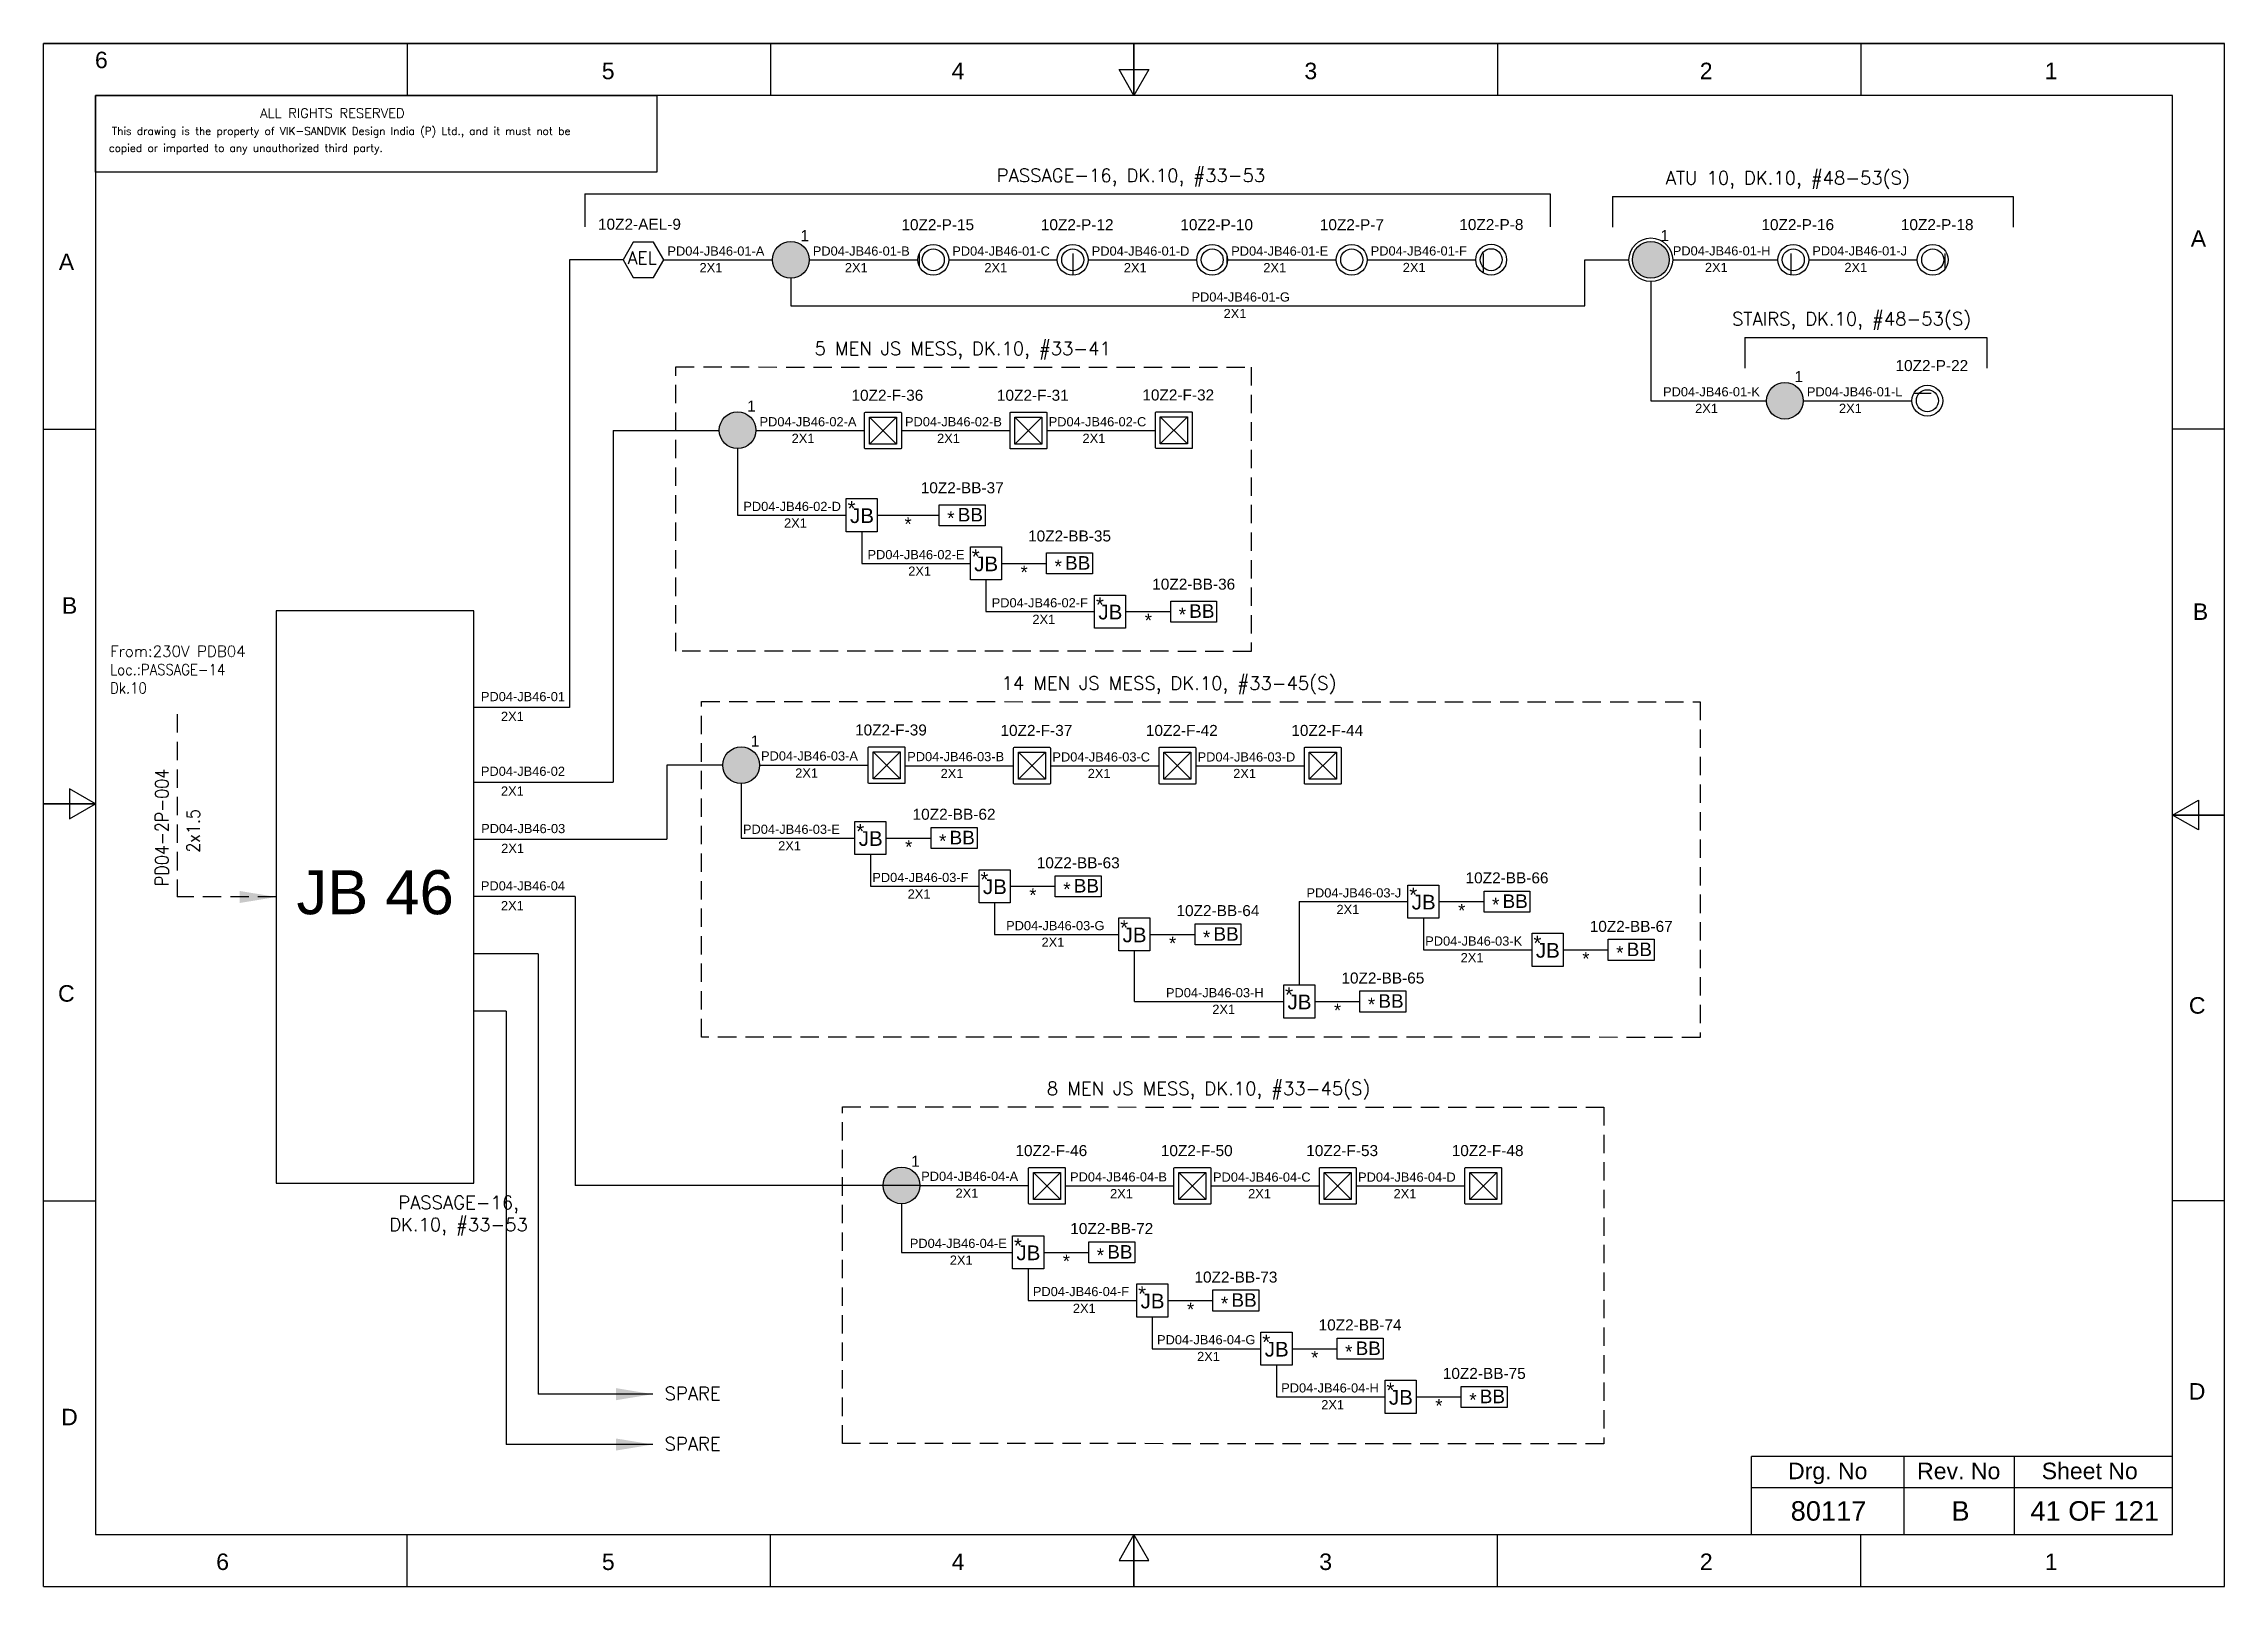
# Model space of a CAD drawing. Header units: inches. Extents: x -3311 to 1429, y -713 to 2436.
# Drawn here: x -2319.5 to -2022.5, y 969.1 to 1179.2 of the extents above; entities that cross this region are included whole.
import ezdxf
from ezdxf.enums import TextEntityAlignment as Align

# ---------------------------------------------------------------- set-up
doc = ezdxf.new("R2010")
doc.units = ezdxf.units.IN
doc.linetypes.add('HIDDEN', pattern=[0.375, 0.25, -0.125])
doc.linetypes.add('SOLID', pattern=[0])
for name, color, linetype in [('BB', 7, 'Continuous'), ('Fmount', 7, 'Continuous'), ('LINE', 3, 'SOLID')]:
    doc.layers.add(name, color=color, linetype=linetype)
for name, color, linetype, lineweight in [('ELEC_TXT-025', 1, 'Continuous', 25), ('HEL-025', 1, 'Continuous', 25), ('HEL-035', 2, 'Continuous', 35)]:
    doc.layers.add(name, color=color, linetype=linetype, lineweight=lineweight)
doc.styles.add('_NORMAL', font='arial.ttf')
doc.styles.add('ROMAN S', font='romans.shx')
doc.styles.add('ROMANS', font='simplex.shx', dxfattribs={"width": 0.88})
doc.styles.get("Standard").update_dxf_attribs({"font": 'arial.ttf'})
doc.dimstyles.get("Standard").update_dxf_attribs({"dimtxt": 0.18, "dimasz": 0.18, "dimexe": 0.18, "dimexo": 0.0625, "dimgap": 0.09, "dimtad": 0, "dimtih": 1, "dimtoh": 1, "dimdec": 4, "dimzin": 0, "dimdsep": 46, "dimtxsty": 'Standard', "dimcen": 0.09, "dimadec": 0, "dimazin": 0, "dimtfac": 1, "dimtdec": 4, "dimtofl": 0, "dimtmove": 0, "dimatfit": 3, "dimfxl": 1, "dimtolj": 1, "dimtzin": 0, "dimarcsym": 0})
pattern_1 = [(0, (0, 0), (0, 6.985), [5.08, -1.905]), (90, (0, 0), (-6.985, 4e-16), [5.08, -1.905])]

msp = doc.modelspace()

# ---------------------------------------------------------------- texts
at = {"color": 7}
for s, height, p in [('PD04-JB46-01-A', 1.25, (-2234.587199638561, 1150.319784463219)), ('PD04-JB46-01-B', 1.25, (-2214.791782676071, 1150.319316682608)), ('PD04-JB46-01-C', 1.25, (-2195.796365743344, 1150.318734840565, -0.0541218630375612)), ('PD04-JB46-01-D', 1.25, (-2176.800948736992, 1150.318743973383, -0.0541218630375612)), ('PD04-JB46-01-E', 1.25, (-2157.805531730738, 1150.318743973383, -0.0811827945563418)), ('PD04-JB46-01-F', 1.25, (-2138.810194447903, 1150.337047835637, -0.1082437260751223)), ('PD04-JB46-01-H', 1.25, (-2097.668506211309, 1150.342219045081)), ('PD04-JB46-01-J', 1.25, (-2078.673089205056, 1150.342219045081, -0.0270609315187806)), ('2X1', 1.25, (-2230.216491082792, 1148.065630586674)), ('2X1', 1.25, (-2210.421074121215, 1148.065095189795)), ('2X1', 1.25, (-2191.425657188317, 1148.064540121177, -0.0270609315187806)), ('2X1', 1.25, (-2172.430240182063, 1148.064540121177, -0.0541218630375612)), ('2X1', 1.25, (-2153.434823175808, 1148.064540121177, -0.0811827945563418)), ('2X1', 1.25, (-2134.439485892132, 1148.082893959092, -0.1082437260751223)), ('2X1', 1.25, (-2093.297797655538, 1148.088065168536)), ('2X1', 1.25, (-2074.302380649285, 1148.088065168536, -0.0270609315187806)), ('PD04-JB46-01-G', 1.25, (-2163.215283635792, 1144.065317338502)), ('2X1', 1.25, (-2158.844575080021, 1141.811163461957)), ('PD04-JB46-01-K', 1.25, (-2098.996532149587, 1131.156006515205)), ('PD04-JB46-01-L', 1.25, (-2079.406185587204, 1131.156006515206)), ('2X1', 1.25, (-2094.625823593816, 1128.90185263866)), ('2X1', 1.25, (-2075.035477031432, 1128.901852638661)), ('PD04-JB46-02-A', 1.25, (-2222.043424355782, 1127.075131143946, -0.0270609315187806)), ('2X1', 1.25, (-2217.672715800755, 1124.820936424559)), ('PD04-JB46-02-B', 1.25, (-2202.236807349528, 1127.075131143946, -0.0270609315187806)), ('2X1', 1.25, (-2197.866098794501, 1124.820936424559)), ('PD04-JB46-02-C', 1.25, (-2182.663767040432, 1127.075131143946, -0.0270609315187806)), ('2X1', 1.25, (-2178.059481788246, 1124.820936424559)), ('PD04-JB46-02-D', 1.25, (-2224.249050831808, 1115.547126574407, -0.0270609315187806)), ('2X1', 1.25, (-2218.70439905917, 1113.29293185502)), ('*', 1.8, (-2202.30586516665, 1112.877964552273)), ('PD04-JB46-02-E', 1.25, (-2207.33794035842, 1108.986133842393, -0.0270609315187806)), ('2X1', 1.25, (-2201.793288585782, 1106.731939123006)), ('*', 1.8, (-2186.490463204011, 1106.316971820257)), ('PD04-JB46-02-F', 1.25, (-2190.426829885032, 1102.425141110378, -0.0270609315187806)), ('2X1', 1.25, (-2184.882178112394, 1100.170946390991)), ('*', 1.8, (-2169.579352730624, 1099.755979088243)), ('PD04-JB46-01', 1.25, (-2259.992163170489, 1089.65004293453)), ('2X1', 1.25, (-2257.261220430221, 1086.956399142485)), ('PD04-JB46-03-A', 1.25, (-2221.841739941908, 1081.57164528909)), ('PD04-JB46-03-B', 1.25, (-2201.92994261882, 1081.478652077144)), ('PD04-JB46-03-C', 1.25, (-2182.159273820519, 1081.434750545633, -0.0270609315187806)), ('PD04-JB46-03-D', 1.25, (-2162.382666823886, 1081.434750545633, -0.0270609315187806)), ('PD04-JB46-02', 1.25, (-2259.992163170489, 1079.482995904554)), ('2X1', 1.25, (-2217.188261525501, 1079.246878786278)), ('2X1', 1.25, (-2197.381644563925, 1079.180088045633)), ('2X1', 1.25, (-2177.344627847136, 1079.180555826246)), ('2X1', 1.25, (-2157.538010840882, 1079.180555826246)), ('2X1', 1.25, (-2257.261220430221, 1076.78935211251)), ('PD04-JB46-03', 1.25, (-2259.96192894252, 1071.681364768623)), ('PD04-JB46-03-E', 1.25, (-2224.302517842651, 1071.585098884688, -0.0270609315187806)), ('2X1', 1.25, (-2257.230986202253, 1068.987720976578)), ('2X1', 1.25, (-2219.507846580777, 1069.330971781568)), ('*', 1.8, (-2202.216915040175, 1068.915936862554)), ('PD04-JB46-03-F', 1.25, (-2206.690850872427, 1065.024106152674, -0.02706093151878061)), ('PD04-JB46-04', 1.25, (-2259.992163170489, 1063.879733632691)), ('2X1', 1.25, (-2201.868381588234, 1062.769979049553)), ('*', 1.8, (-2185.305804566787, 1062.354944130539)), ('PD04-JB46-03-J', 1.25, (-2147.560943935646, 1062.92467589663, -0.02706093151878061)), ('2X1', 1.25, (-2257.261220430221, 1061.186089840647)), ('2X1', 1.25, (-2143.470317401095, 1060.67054879351)), ('*', 1.8, (-2126.907740379648, 1060.255513874496)), ('PD04-JB46-03-G', 1.25, (-2188.461921630753, 1058.463113420659, -0.02706093151878061)), ('2X1', 1.25, (-2183.639452346559, 1056.208986317539)), ('*', 1.8, (-2166.279000626265, 1055.793951398525)), ('PD04-JB46-03-K', 1.25, (-2131.3816762119, 1056.363683164615, -0.02706093151878061)), ('2X1', 1.25, (-2126.559206927707, 1054.109556061495)), ('*', 1.8, (-2109.99662990626, 1053.694521142481)), ('PD04-JB46-03-H', 1.25, (-2166.693366932959, 1049.331101741636, -0.02706093151878061)), ('*', 1.8, (-2143.818850853036, 1046.661939719502)), ('2X1', 1.25, (-2160.381427874483, 1047.076974638516)), ('PD04-JB46-04-A', 1.25, (-2200.025748765609, 1024.334123746449)), ('PD04-JB46-04-B', 1.25, (-2179.757115810159, 1024.250799980416)), ('PD04-JB46-04-C', 1.25, (-2160.284425240358, 1024.223790029642, -0.0270609315187806)), ('PD04-JB46-04-D', 1.25, (-2140.531397537003, 1024.223790029642, -0.0270609315187806)), ('2X1', 1.25, (-2195.346329493429, 1022.035918270287)), ('2X1', 1.25, (-2174.307022253814, 1021.969127529642)), ('2X1', 1.25, (-2155.502695815062, 1021.969595310254)), ('2X1', 1.25, (-2135.696078808806, 1021.969595310254)), ('PD04-JB46-04-E', 1.25, (-2201.579132672755, 1015.199628179776)), ('2X1', 1.25, (-2196.12903911641, 1012.917955729002)), ('*', 1.8, (-2180.741665985841, 1012.503456206867)), ('PD04-JB46-04-F', 1.25, (-2184.818748823932, 1008.638635447761)), ('2X1', 1.25, (-2179.368655267588, 1006.356962996987)), ('*', 1.8, (-2163.830555512453, 1005.942463474852)), ('PD04-JB46-04-G', 1.25, (-2167.907638350545, 1002.077642715746)), ('2X1', 1.25, (-2162.4575447942, 999.7959702649721)), ('*', 1.8, (-2146.919445039066, 999.3814707428371)), ('PD04-JB46-04-H', 1.25, (-2150.996527877157, 995.5166499837314)), ('2X1', 1.25, (-2145.546434320813, 993.2349775329574)), ('*', 1.8, (-2130.008334565678, 992.8204780108224))]:
    msp.add_text(s, height=height, dxfattribs=at).set_placement(p)
at = {"color": 7, "lineweight": 30}
msp.add_text('JB 46 ', height=6, dxfattribs=at).set_placement((-2273.232572636279, 1063.639042812569), align=Align.MIDDLE_CENTER)
at = {"color": 7}
for s, height, p in [('Sheet No', 2.245994999999999, (-2040.886885164414, 984.8372126503783)), ('Drg. No', 2.245994999999999, (-2076.565902237245, 984.8372126503783)), ('Rev. No', 2.245994999999999, (-2058.728286608303, 984.8372126503785)), ('80117', 2.65275, (-2076.458206825274, 979.3920969582404)), ('B', 2.65275, (-2058.487536241689, 979.3920969582414)), ('41 OF 121', 2.65275, (-2040.201018691711, 979.3920969582414))]:
    msp.add_text(s, height=height, dxfattribs=at).set_placement(p, align=Align.MIDDLE_CENTER)
at = {"char_height": 1.8, "width": 80.35367833693469, "attachment_point": 1, "style": '_NORMAL'}
for s, insert in [('{\\Fromans|c0;\\C2;PASSAGE-16, DK.10, #33-53}', (-2189.745833357428, 1162.147004522255)), ('{\\Fromans|c0;\\C2;ATU 10, DK.10, #48-53(S)}', (-2098.630334640975, 1161.798393912312)), ('{\\Fromans|c0;\\C2;STAIRS, DK.10, #48-53(S)}', (-2089.595894355711, 1142.612181382436)), ('{\\Fromans|c0;\\C2;5 MEN JS MESS, DK.10, #33-41}', (-2214.555164497907, 1138.579879225077)), ('{\\Fromans|c0;\\C2;14 MEN JS MESS, DK.10, #33-45(S)}', (-2189.081524165888, 1093.015066971253)), ('{\\Fromans|c0;\\C2;8 MEN JS MESS, DK.10, #33-45(S)}', (-2182.919031110766, 1037.825176847399))]:
    msp.add_mtext(s, dxfattribs=dict(at, insert=insert))
at = {"color": 7, "insert": (-2310.479879645017, 1097.196999979886), "char_height": 1.5, "width": 36.88843007146136, "attachment_point": 1}
msp.add_mtext('{\\Fromans|c0;\\C2;From:230V PDB04 \\P\\Fsimplex|c0;\\W0.88;Loc.:PASSAGE-14      \\PDk.10}', dxfattribs=at)
at = {"color": 7, "insert": (-2304.334441559543, 1064.484001450789), "char_height": 1.8, "width": 17.12963194783359, "attachment_point": 1, "rotation": 90, "style": '_NORMAL'}
msp.add_mtext('{\\Fromans|c0;\\W0.88;PD04-2P-004}', dxfattribs=at)
at = {"color": 7, "insert": (-2300.063490159405, 1069.045846056122), "char_height": 1.8, "attachment_point": 1, "rotation": 90, "style": '_NORMAL'}
msp.add_mtext('{\\Fsimplex|c0;\\W0.88;2x1.5}', dxfattribs=at)
at = {"color": 7, "insert": (-2272.4892201297, 1022.277538103613), "char_height": 1.8, "attachment_point": 1, "style": '_NORMAL'}
msp.add_mtext('\\pxqc;{\\Fromans|c0;\\C2;PASSAGE-16, \\PDK.10, #33-53}', dxfattribs=at)
at = {"color": 7, "char_height": 1.8, "width": 8.165826236390785, "attachment_point": 1, "style": '_NORMAL'}
for insert in [(-2234.971086900644, 996.2854077744696), (-2234.971086900644, 989.4297788746707)]:
    msp.add_mtext('{\\Fromans|c0;\\C2;SPARE}', dxfattribs=dict(at, insert=insert))

# ---------------------------------------------------------------- blocks, each defined once
blk = doc.blocks.new('fr')
at = {"color": 7, "linetype": 'Continuous'}
for p, q in [((33763.99041882888, 4500.404704292372), (33466.99094982888, 4500.404704292372)), ((33466.99094982888, 4500.404704292372), (33763.99041882888, 4500.404704292372)), ((33466.99094982888, 4290.333634292372), (33466.99094982888, 4500.404704292372)), ((33516.49086132888, 4500.404704292372), (33516.49086132888, 4493.331604292372)), ((33565.99077282888, 4500.404704292372), (33565.99077282888, 4493.331604292372)), ((33615.49068432888, 4500.404704292372), (33615.49068432888, 4493.331604292372)), ((33615.49068432888, 4493.331604292372), (33615.49068432888, 4500.404704292372)), ((33615.49068432888, 4500.404704292372), (33615.49068432888, 4493.331604292372)), ((33664.99059582888, 4500.404704292372), (33664.99059582888, 4493.331604292372)), ((33714.49050732888, 4500.404704292372), (33714.49050732888, 4493.331604292372)), ((33763.99041882888, 4290.333634292372), (33763.99041882888, 4500.404704292372)), ((33763.99041882888, 4290.333634292372), (33763.99041882888, 4500.404704292372)), ((33615.49068432888, 4493.331604292372), (33613.44882182088, 4496.868154292371)), ((33613.44882182088, 4496.868154292371), (33617.53254683689, 4496.868154292371)), ((33617.53254683689, 4496.868154292371), (33615.49068432888, 4493.331604292372)), ((33756.91731882888, 4493.331604292372), (33474.06404982888, 4493.331604292372)), ((33474.06404982888, 4493.331604292372), (33474.06404982888, 4297.406734292372)), ((33756.91731882888, 4297.406734292372), (33756.91731882888, 4493.331604292372)), ((33466.99094982888, 4447.886936792373), (33474.06404982888, 4447.886936792373)), ((33763.99041882888, 4447.886936792373), (33756.91731882888, 4447.886936792373)), ((33474.06404982888, 4396.869169292371), (33470.52749982888, 4398.911031800373)), ((33470.52749982888, 4398.911031800373), (33470.52749982888, 4394.827306784372)), ((33466.99094982888, 4396.869169292371), (33474.06404982888, 4396.869169292371)), ((33474.06404982888, 4396.869169292371), (33466.99094982888, 4396.869169292371)), ((33466.99094982888, 4396.869169292371), (33474.06404982888, 4396.869169292371)), ((33470.52749982888, 4394.827306784372), (33474.06404982888, 4396.869169292371)), ((33756.91731882888, 4395.369169292371), (33760.45386882887, 4397.411031800371)), ((33760.45386882887, 4397.411031800371), (33760.45386882887, 4393.327306784372)), ((33763.99041882888, 4395.369169292371), (33756.91731882888, 4395.369169292371)), ((33760.45386882887, 4393.327306784372), (33756.91731882888, 4395.369169292371)), ((33756.91731882888, 4395.369169292371), (33763.99041882888, 4395.369169292371)), ((33763.99041882888, 4395.369169292371), (33756.91731882888, 4395.369169292371)), ((33466.99094982888, 4342.851401792372), (33474.06404982888, 4342.851401792372)), ((33763.99041882888, 4342.851401792372), (33756.91731882888, 4342.851401792372)), ((33474.06404982888, 4297.406734292372), (33756.91731882888, 4297.406734292372)), ((33516.49086132888, 4290.333634292372), (33516.49086132888, 4297.406734292372)), ((33565.99077282888, 4290.333634292372), (33565.99077282888, 4297.406734292372)), ((33615.49068432888, 4297.406734292372), (33613.44882182088, 4293.870184292372)), ((33615.49068432888, 4290.333634292372), (33615.49068432888, 4297.406734292372)), ((33617.53254683689, 4293.870184292372), (33615.49068432888, 4297.406734292372)), ((33615.49068432888, 4297.406734292372), (33615.49068432888, 4290.333634292372)), ((33615.49068432888, 4290.333634292372), (33615.49068432888, 4297.406734292372)), ((33664.99059582888, 4290.333634292372), (33664.99059582888, 4297.406734292372)), ((33714.49050732888, 4290.333634292372), (33714.49050732888, 4297.406734292372)), ((33613.44882182088, 4293.870184292372), (33617.53254683689, 4293.870184292372)), ((33466.99094982888, 4290.333634292372), (33763.99041882888, 4290.333634292372)), ((33466.99094982888, 4290.333634292372), (33763.99041882888, 4290.333634292372))]:
    blk.add_line(p, q, dxfattribs=at)
at = {"color": 7, "style": '_NORMAL'}
for s, p in [('6', (33474.85554122253, 4498.184568051995)), ('5', (33543.88086868043, 4496.684568051995)), ('4', (33591.52292783513, 4496.684568051995)), ('3', (33639.57026672662, 4496.684568051994)), ('2', (33693.41447692277, 4496.684568051995)), ('1', (33740.39470872623, 4496.684568051995)), ('A', (33760.45386882887, 4473.878661882723)), ('A', (33470.10256842159, 4470.684646417788)), ('B', (33470.52499920517, 4423.895143770592)), ('B', (33760.73536651571, 4423.056339053171)), ('C', (33470.08476970382, 4371.074991954313)), ('C', (33760.28539060379, 4369.440827315858)), ('D', (33760.2726824658, 4316.886883350412)), ('D', (33470.50885169667, 4313.392487638034)), ('6', (33491.36728552911, 4293.686598051996)), ('5', (33543.89261298701, 4293.686598051996)), ('4', (33591.53467214172, 4293.686598051996)), ('3', (33641.59491144936, 4293.686598051996)), ('2', (33693.42622122935, 4293.686598051996)), ('1', (33740.40645303282, 4293.686598051996))]:
    blk.add_text(s, height=2.245709249999999, dxfattribs=at).set_placement(p, align=Align.MIDDLE_CENTER)
blk = doc.blocks.new('A$C4BAD7D21')
at = {"layer": 'HEL-025'}
blk.add_lwpolyline([(-34000.00013845507, -7.23888515495e-05), (-34000.00013845501, 2086.008166713233), (-18713.72949524718, 2086.008166713277), (-18713.72949524724, -7.23888078937e-05)], close=True, dxfattribs=at)
at = {"layer": 'HEL-025', "style": 'ROMANS'}
for s, p in [('This drawing is the property of VIK-SANDVIK Design India (P) Ltd., and it must not be', (-33557.56104603212, 1015.847137906297)), (' copied or imparted to any unauthorized third party.', (-33784.71575493622, 550.1417873854515))]:
    blk.add_text(s, height=210, dxfattribs=at).set_placement(p)
at = {"layer": 'HEL-035', "style": 'ROMANS'}
blk.add_text('     ALL RIGHTS RESERVED', height=262.5, dxfattribs=at).set_placement((-30497.35732344113, 1475.667350434829))
blk = doc.blocks.new('FIXED_KEY_SWITCH')
h = blk.add_hatch(color=1)
h.dxf.hatch_style = 1
edge = h.paths.add_edge_path()
edge.add_arc((848.1293472096052, 1737.458094578189), 2.5, 0, 360)
at = {"color": 1}
blk.add_circle((848.1293472096052, 1737.458094578189), 2.5, dxfattribs=at)
at = {"color": 7, "insert": (849.4370786624187, 1741.499464984656), "char_height": 1.5, "attachment_point": 1, "style": '_NORMAL'}
blk.add_mtext_dynamic_manual_height_columns('1', width=1.5, gutter_width=7.5, heights=[0], dxfattribs=at)
blk = doc.blocks.new('SWT')
blk.add_blockref('FIXED_KEY_SWITCH', (0, 0))
blk.add_attdef('TAG_NO', (844.5529265958943, 1741.112352781243), '', height=1.5)
blk = doc.blocks.new('AEL')
at = {"color": 4}
blk.add_lwpolyline([(989.9752931674598, -190.0937488762077), (992.7522595313308, -190.0937488762077), (994.140742713266, -187.6888254596407), (992.7522595313308, -185.2839020430737), (989.9752931674598, -185.2839020430737), (988.5868099855245, -187.6888254596407)], close=True, dxfattribs=at)
at = {"color": 4, "style": 'ROMANS'}
blk.add_text('AEL', height=1.725, dxfattribs=at).set_placement((989.1959836497424, -188.2711585409042))
blk = doc.blocks.new('AEL_L')
blk.add_blockref('AEL', (0, 0))
blk.add_attdef('TAG_NO', (986.5509174898416, -183.5896636619281), '', height=1.5)
blk = doc.blocks.new('JB')
blk.add_lwpolyline([(1661.354836109819, 1973.015490007485), (1665.586223044087, 1973.015490007485), (1665.586223044087, 1968.503420436695), (1661.354836109819, 1968.503420436695)], close=True)
at = {"color": 7}
for s, p in [('*', (1661.53748470097, 1970.678877920027)), ('JB', (1661.872987417942, 1969.694719180602))]:
    blk.add_text(s, height=2, dxfattribs=at).set_placement(p)
blk = doc.blocks.new('JB_FOR_BUNKLIGHT')
blk.add_blockref('JB', (0, 0))
blk.add_attdef('TAG_NO:', (1659.455903581978, 1975.187334368848), '', height=1.5)
blk = doc.blocks.new('1')
h = blk.add_hatch()
h.set_pattern_fill('ANGLE', color=6)
h.set_pattern_definition(pattern_1)
h.paths.add_polyline_path([(303.2302353130694, 2044.429466900096, 1), (306.2249300712715, 2044.429466900096, 1)], flags=0)
h.paths.add_polyline_path([(302.6275826921704, 2044.429466900096, 1), (306.8275826921705, 2044.429466900096, 1)])
h.paths.add_polyline_path([(306.2249300712715, 2044.429466900096, -1), (303.2302353130694, 2044.429466900096, -1)], flags=16)
h = blk.add_hatch()
h.set_pattern_fill('ANGLE', color=6)
h.set_pattern_definition(pattern_1)
h.paths.add_polyline_path([(303.2302353130694, 2044.429466900096, 1), (306.2249300712715, 2044.429466900096, 1)])
at = {"color": 6}
for radius in [2.099999999999999, 1.497347379101032]:
    blk.add_circle((304.7275826921705, 2044.429466900096), radius, dxfattribs=at)
blk = doc.blocks.new('LED PENDENT LIGHT 15W')
blk.add_blockref('1', (0, 0))
blk.add_attdef('TAG_NO', (301.6269754207697, 2048.098214413763), '', height=1.5)
blk = doc.blocks.new('LED FLUSH MOUNT')
for p, q in [((114817.5814173525, 79431.82363872256), (114604.2757797349, 79218.75747545897)), ((114604.2757797349, 79431.82363872256), (114817.5814173525, 79218.75747545897))]:
    blk.add_line(p, q)
blk.add_lwpolyline([(114571.9285985437, 79470.29055709078), (114849.9285985437, 79470.29055709078, -0.4142135623730951), (114855.9285985437, 79464.29055709078), (114855.9285985437, 79186.29055709078, -0.4142135623730951), (114849.9285985437, 79180.29055709078), (114571.9285985437, 79180.29055709078, -0.4142135623730951), (114565.9285985437, 79186.29055709078), (114565.9285985437, 79464.29055709078, -0.4142135623730951)], format="xyb", close=True)
blk.add_lwpolyline([(114604.2757797349, 79431.82363872256), (114817.5814173525, 79431.82363872256), (114817.5814173525, 79218.75747545897), (114604.2757797349, 79218.75747545897)], close=True)
blk = doc.blocks.new('LED Flush Mounted Light 22W')
blk.add_blockref('LED FLUSH MOUNT', (0, 0))
at = {"style": 'ROMANS', "width": 0.7}
blk.add_attdef('TAG_NO.:', (113905.2667606234, 79578.64476839203), '', height=250, dxfattribs=at)
blk = doc.blocks.new('bunk_light')
blk.add_lwpolyline([(17772.6153376319, 202985.8680182989), (18111.61633732123, 202985.8680182989), (18111.61633732123, 202830.1958095438), (17772.6153376319, 202830.1958095438)], close=True)
at = {"char_height": 100, "attachment_point": 1}
for s, insert in [('*', (17831.10352993814, 202936.6558869556)), ('BB', (17909.15859820797, 202961.6062440904))]:
    blk.add_mtext_dynamic_manual_height_columns(s, width=182.5954301011697, gutter_width=7.5, heights=[0], dxfattribs=dict(at, insert=insert))
blk = doc.blocks.new('LED_BUNK _LIGHT')
at = {"xscale": 0.8, "yscale": 0.8, "zscale": 0.8}
blk.add_blockref('bunk_light', (4435.88410588033, 38936.16159859719), dxfattribs=at)
at = {"style": 'ROMAN S', "width": 0.7}
blk.add_attdef('TAG_NO:', text='', height=250, dxfattribs=at).set_placement((18766.52006118232, 201415.2856696852), align=Align.CENTER)

# ---------------------------------------------------------------- linework, layer by layer
for p, q in [((-2105.870679467185, 1158.369903572453), (-2051.317613721514, 1158.369903572453)), ((-2247.910681118706, 1149.747283987579), (-2247.910681118706, 1088.809948273179)), ((-2240.631609570507, 1149.747283987579), (-2247.910681118706, 1149.747283987579)), ((-2100.658903692021, 1146.777277326992), (-2100.658903692021, 1130.565219817917)), ((-2087.86590848652, 1139.183691042578), (-2054.898605446599, 1139.183691042578)), ((-2206.006745485342, 1114.974652872191), (-2197.565512936955, 1114.974652872191)), ((-2189.095635011955, 1108.413660140176), (-2182.950043869176, 1108.413660140176)), ((-2172.184524538567, 1101.852667408162), (-2166.038933395788, 1101.852667408162)), ((-2227.049447285476, 1080.928532187183), (-2234.692337339751, 1080.928532187183)), ((-2234.692337339751, 1080.928532187183), (-2234.692337339751, 1070.841270107272)), ((-2204.822086848118, 1071.012625182473), (-2198.67649570534, 1071.012625182473)), ((-2187.91097637473, 1064.451632450458), (-2181.765385231951, 1064.451632450458)), ((-2247.135906870985, 1063.03963897134), (-2260.969383749448, 1063.03963897134)), ((-2247.135906870985, 1063.03963897134), (-2247.135906870985, 1023.717571671191)), ((-2148.539716128115, 1062.352202194415), (-2148.539716128115, 1051.014662824816)), ((-2129.512912187592, 1062.352202194415), (-2123.367321044813, 1062.352202194415)), ((-2168.884172434209, 1057.890639718444), (-2162.73858129143, 1057.890639718444)), ((-2252.206748211857, 1055.238007835408), (-2260.969383749448, 1055.238007835408)), ((-2252.206748211857, 1055.238007835408), (-2252.206748211857, 995.2884139723393)), ((-2112.601801714203, 1055.7912094624), (-2106.456210571424, 1055.7912094624)), ((-2146.42402266098, 1048.758628039421), (-2140.278431518201, 1048.758628039421)), ((-2256.555886179957, 1047.436376699475), (-2260.969383749448, 1047.436376699475)), ((-2256.555886179957, 1047.436376699476), (-2256.555886179957, 988.4327850725405)), ((-2200.207515253402, 1023.717571671191), (-2247.135906870985, 1023.717571671191)), ((-2183.346837793785, 1014.600144526786), (-2177.201246651006, 1014.600144526786)), ((-2166.435727320396, 1008.039151794771), (-2160.290136177618, 1008.039151794771)), ((-2149.524616847009, 1001.478159062756), (-2143.37902570423, 1001.478159062756)), ((-2132.613506373621, 994.9171663307413), (-2126.467915230843, 994.9171663307413))]:
    msp.add_line(p, q)
at = {"color": 7, "linetype": 'Continuous'}
for p, q in [((-2029.62024122419, 986.7858479967517), (-2086.939115727905, 986.7858479967517)), ((-2086.939115727905, 976.1900731811966), (-2086.939115727905, 986.7858479967517)), ((-2066.16651407233, 976.1900731811966), (-2066.16651407233, 986.7858479967517)), ((-2051.150244316711, 976.1900731811966), (-2051.150244316711, 986.7858479967517)), ((-2086.939115727905, 982.6030529252737), (-2029.62024122419, 982.6030529252737))]:
    msp.add_line(p, q, dxfattribs=at)
at = {"linetype": 'HIDDEN', "ltscale": 10}
for points in [[(-2233.439169169041, 1135.161637265111), (-2155.099165742417, 1135.122191044431), (-2155.099165742417, 1096.43285355278), (-2233.439169169041, 1096.472299773461)], [(-2229.950740678348, 1089.596825011288), (-2093.952951091243, 1089.557378790607), (-2093.952951091243, 1043.87493313271), (-2229.950740678348, 1043.914379353391)], [(-2210.749842306495, 1034.406573291549), (-2107.054411610821, 1034.367127070868), (-2107.054411610821, 988.5258125968095), (-2210.749842306495, 988.5652588174896)]]:
    msp.add_lwpolyline(points, close=True, dxfattribs=at)
msp.add_lwpolyline([(-2301.346966163093, 1087.867624892768), (-2301.346966163093, 1062.989831575741)], dxfattribs=at)
at = {"layer": 'LINE', "color": 0}
for p, q in [((-2245.830547944864, 1158.718514182395), (-2245.830547944864, 1154.218514182395)), ((-2245.830547944864, 1158.718514182395), (-2114.370224484016, 1158.718514182396)), ((-2114.370224484016, 1158.718514182395), (-2114.370224484016, 1154.218514182395)), ((-2105.870679467185, 1158.369903572453), (-2105.870679467185, 1154.180353763648)), ((-2051.317613721514, 1158.369903572453), (-2051.317613721514, 1154.180353763648)), ((-2235.077676842765, 1149.747283987579), (-2220.28225983651, 1149.747283987579)), ((-2215.282259880273, 1149.746816206967), (-2200.486842874019, 1149.746816206967)), ((-2196.286842947378, 1149.74626113835, -0.0270609315187806), (-2181.491425941123, 1149.74626113835, -0.0270609315187806)), ((-2177.291425941122, 1149.74626113835, -0.0541218630375612), (-2162.496008934867, 1149.74626113835, -0.0541218630375612)), ((-2158.296008934868, 1149.74626113835, -0.0811827945563418), (-2143.500591928614, 1149.74626113835, -0.0811827945563418)), ((-2139.300671652077, 1149.764559558879, -0.1082437260751223), (-2124.505254645822, 1149.764559558879, -0.1082437260751223)), ((-2109.62910235273, 1149.751432347794), (-2103.633058712823, 1149.751432347794)), ((-2109.62910235273, 1143.474530641214), (-2109.62910235273, 1149.751432347794)), ((-2097.68474867122, 1149.751432347793), (-2083.363486685766, 1149.751432347793)), ((-2079.163486685766, 1149.751432347794, -0.0270609315187806), (-2064.368069679511, 1149.751432347794, -0.0270609315187806)), ((-2217.782259880274, 1147.246816206967), (-2217.782259880274, 1143.474530641214)), ((-2217.782259880274, 1143.474530641214), (-2109.62910235273, 1143.474530641214)), ((-2087.86590848652, 1139.183691042578), (-2087.86590848652, 1134.994141233773)), ((-2054.898605446598, 1139.183691042578), (-2054.898605446598, 1134.994141233773)), ((-2100.658903692021, 1130.565219817917), (-2084.896583067914, 1130.565219817918)), ((-2079.896583067914, 1130.565219817918), (-2065.101166061661, 1130.565219817918)), ((-2241.986960615927, 1126.493344441007), (-2241.986960615926, 1078.642901243203)), ((-2241.986960615927, 1126.493344441007), (-2227.53302360987, 1126.493344441007)), ((-2222.533901559816, 1126.50265744173), (-2207.738484553561, 1126.50265744173)), ((-2202.727284553562, 1126.50265744173), (-2187.931867547307, 1126.50265744173)), ((-2182.920667547307, 1126.502657441731), (-2168.125250541052, 1126.502657441731)), ((-2225.033549425865, 1124.044616299628), (-2225.033549425865, 1114.974652872191)), ((-2225.033549425865, 1114.974652872191), (-2210.23813241961, 1114.974652872191)), ((-2208.122438952477, 1112.718618086796), (-2208.122438952477, 1108.413660140176)), ((-2208.122438952477, 1108.413660140176), (-2193.327021946222, 1108.413660140176)), ((-2191.21132847909, 1106.157625354781), (-2191.21132847909, 1101.852667408162)), ((-2287.852963003482, 1101.940291218837), (-2287.852963003482, 1024.039371932645)), ((-2260.969383749448, 1101.940291218837), (-2287.852963003482, 1101.940291218837)), ((-2260.969383749448, 1024.039371932645), (-2260.969383749448, 1101.940291218837)), ((-2191.21132847909, 1101.852667408162), (-2176.415911472835, 1101.852667408162)), ((-2247.910681118706, 1088.809948273179), (-2260.969383749448, 1088.809948273179)), ((-2260.969383749448, 1078.642901243203), (-2241.986960615926, 1078.642901243203)), ((-2224.549447285476, 1078.428532187182), (-2224.549447285476, 1071.012625182473)), ((-2222.049447285476, 1080.928532187183), (-2207.254030279221, 1080.928532187183)), ((-2202.24283027922, 1080.862276843417), (-2187.447413272966, 1080.862276843417)), ((-2182.436213272967, 1080.862276843417), (-2167.640796266712, 1080.862276843417)), ((-2162.629596266713, 1080.862276843417), (-2147.834179260458, 1080.862276843417)), ((-2260.93914952148, 1070.841270107272), (-2234.692337339751, 1070.841270107272)), ((-2224.549447285476, 1071.012625182473), (-2209.053473782386, 1071.012625182473)), ((-2206.937780315253, 1068.756590397078), (-2206.937780315253, 1064.451632450458)), ((-2206.937780315253, 1064.451632450458), (-2192.142363308998, 1064.451632450458)), ((-2190.026669841865, 1062.195597665063), (-2190.026669841865, 1057.890639718444)), ((-2148.539716128114, 1062.352202194415), (-2133.74429912186, 1062.352202194415)), ((-2190.026669841865, 1057.890639718444), (-2173.115559368477, 1057.890639718444)), ((-2131.628605654726, 1060.09616740902), (-2131.628605654726, 1055.7912094624)), ((-2170.999865901342, 1048.758628039421), (-2170.999865901342, 1055.634604933049)), ((-2131.628605654726, 1055.7912094624), (-2116.833188648471, 1055.7912094624)), ((-2170.999865901342, 1048.758628039421), (-2150.655409595247, 1048.758628039421)), ((-2287.852963003482, 1024.039371932645), (-2260.969383749448, 1024.039371932645)), ((-2200.207515253402, 1023.717571671192), (-2185.412098247148, 1023.717571671192)), ((-2180.400898247146, 1023.651316327426), (-2165.605481240894, 1023.651316327426)), ((-2160.594281240893, 1023.651316327426), (-2145.798864234638, 1023.651316327426)), ((-2140.787664234637, 1023.651316327426), (-2125.992247228382, 1023.651316327426)), ((-2202.707515253402, 1021.217571671192), (-2202.707515253402, 1014.600144526786)), ((-2202.707515253402, 1014.600144526786), (-2187.578224728053, 1014.600144526786)), ((-2185.462531260919, 1012.344109741391), (-2185.462531260919, 1008.039151794771)), ((-2185.462531260919, 1008.039151794771), (-2170.667114254664, 1008.039151794771)), ((-2168.551420787532, 1005.783117009376), (-2168.551420787532, 1001.478159062756)), ((-2168.551420787532, 1001.478159062756), (-2153.756003781277, 1001.478159062756)), ((-2151.640310314144, 999.2221242773612), (-2151.640310314144, 994.9171663307416)), ((-2151.640310314144, 994.9171663307416), (-2136.844893307889, 994.9171663307416))]:
    msp.add_line(p, q, dxfattribs=at)
msp.add_circle((-2100.658903692021, 1149.751432347794), 2.974155020801596, dxfattribs=at)

# ---------------------------------------------------------------- block references
for name, p in [('fr', (-35786.53756005307, -3321.216661111176)), ('SWT', (-3065.911607089879, -587.7112783712219)), ('SWT', (-2948.788250901626, -587.7066622303956)), ('SWT', (-2930.525930277518, -606.8928747602713)), ('SWT', (-3073.16289663547, -610.9134782785612)), ('JB_FOR_BUNKLIGHT', (-3871.59296852943, -855.7848023498991)), ('JB_FOR_BUNKLIGHT', (-3854.681858056042, -862.3457950819138)), ('JB_FOR_BUNKLIGHT', (-3837.770747582655, -868.9067878139285)), ('SWT', (-3072.678794495081, -656.529562391007)), ('JB_FOR_BUNKLIGHT', (-3870.408309892206, -899.746830039617)), ('JB_FOR_BUNKLIGHT', (-3853.497199418817, -906.3078227716319)), ('JB_FOR_BUNKLIGHT', (-3795.099135231678, -908.4072530276751)), ('JB_FOR_BUNKLIGHT', (-3834.470395478297, -912.8688155036464)), ('JB_FOR_BUNKLIGHT', (-3778.188024758291, -914.96824575969)), ('JB_FOR_BUNKLIGHT', (-3812.010245705068, -922.0008271826691)), ('SWT', (-3050.836862463007, -713.7405229069972)), ('JB_FOR_BUNKLIGHT', (-3848.933060837871, -956.1593106953044)), ('JB_FOR_BUNKLIGHT', (-3832.021950364484, -962.7203034273193)), ('JB_FOR_BUNKLIGHT', (-3815.110839891096, -969.281296159334)), ('JB_FOR_BUNKLIGHT', (-3798.199729417709, -975.8422888913487))]:
    msp.add_blockref(name, p)
ref = msp.add_blockref('AEL_L', (-3229.21841955603, 1337.43610944722))
ref.add_attrib('TAG_NO', '10Z2-AEL-9', (-2244.046187514746, 1153.846445785292), dxfattribs={"color": 4, "height": 1.5})
ref = msp.add_blockref('LED PENDENT LIGHT 15W', (-2503.11442556619, -894.6826506931293, -0.0270609315187806))
ref.add_attrib('TAG_NO', '10Z2-P-15', (-2202.725479424368, 1153.78415984422, -0.0270609315187806), dxfattribs={"height": 1.5})
ref = msp.add_blockref('LED PENDENT LIGHT 15W', (-2484.119008633293, -894.6832057617466, -0.0541218630375612))
ref.add_attrib('TAG_NO', '10Z2-P-12', (-2183.730062491471, 1153.783604775602, -0.0541218630375612), dxfattribs={"height": 1.5})
ref = msp.add_blockref('LED PENDENT LIGHT 15W', (-2465.123591627037, -894.6832057617466, -0.0811827945563418))
ref.add_attrib('TAG_NO', '10Z2-P-10', (-2164.734645485215, 1153.783604775602, -0.0811827945563418), dxfattribs={"height": 1.5})
ref = msp.add_blockref('LED PENDENT LIGHT 15W', (-2446.128174620783, -894.6832057617466, -0.1082437260751223))
ref.add_attrib('TAG_NO', '10Z2-P-7', (-2145.739228478961, 1153.783604775602, -0.1082437260751223), dxfattribs={"height": 1.5})
ref = msp.add_blockref('LED PENDENT LIGHT 15W', (-2427.132837337994, -894.6649073412165, -0.1082437260751223))
ref.add_attrib('TAG_NO', '10Z2-P-8', (-2126.743891196172, 1153.801903196133, -0.1082437260751223), dxfattribs={"height": 1.5})
ref = msp.add_blockref('LED PENDENT LIGHT 15W', (-2385.991069377936, -894.6780345523023, -0.0270609315187806))
ref.add_attrib('TAG_NO', '10Z2-P-16', (-2085.602123236115, 1153.788775985047, -0.0270609315187806), dxfattribs={"height": 1.5})
ref = msp.add_blockref('LED PENDENT LIGHT 15W', (-2366.995652371681, -894.6780345523014, -0.0541218630375612))
ref.add_attrib('TAG_NO', '10Z2-P-18', (-2066.606706229859, 1153.788775985047, -0.0541218630375612), dxfattribs={"height": 1.5})
ref = msp.add_blockref('LED PENDENT LIGHT 15W', (-2367.728748753831, -913.8642470821778, -0.0270609315187806))
ref.add_attrib('TAG_NO', '10Z2-P-22', (-2067.339802612008, 1134.602563455171, -0.0270609315187806), dxfattribs={"height": 1.5})
at = {"layer": 'BB'}
ref = msp.add_blockref('LED_BUNK _LIGHT', (-2627.353128639669, -3522.115354596886), dxfattribs=dict(at, xscale=0.02304, yscale=0.02304, zscale=0.02304))
ref.add_attrib('TAG_NO:', '10Z2-BB-37', dxfattribs={"layer": '0', "height": 1.5}).set_placement((-2194.44069278962, 1117.507617569094, 2.3364418786e-06), align=Align.BOTTOM_CENTER)
ref = msp.add_blockref('LED_BUNK _LIGHT', (-2612.73765957189, -3528.676347328901), dxfattribs=dict(at, xscale=0.02304, yscale=0.02304, zscale=0.02304))
ref.add_attrib('TAG_NO:', '10Z2-BB-35', dxfattribs={"layer": '0', "height": 1.5}).set_placement((-2179.825223721841, 1110.946624837079, 2.3364418786e-06), align=Align.BOTTOM_CENTER)
ref = msp.add_blockref('LED_BUNK _LIGHT', (-2595.826549098502, -3535.237340060916), dxfattribs=dict(at, xscale=0.02304, yscale=0.02304, zscale=0.02304))
ref.add_attrib('TAG_NO:', '10Z2-BB-36', dxfattribs={"layer": '0', "height": 1.5}).set_placement((-2162.914113248453, 1104.385632105064, 2.3364418786e-06), align=Align.BOTTOM_CENTER)
ref = msp.add_blockref('LED_BUNK _LIGHT', (-2628.464111408054, -3566.077382286604), dxfattribs=dict(at, xscale=0.02304, yscale=0.02304, zscale=0.02304))
ref.add_attrib('TAG_NO:', '10Z2-BB-62', dxfattribs={"layer": '0', "height": 1.5}).set_placement((-2195.551675558003, 1073.055525766505, 2.336441878597069e-06), align=Align.BOTTOM_CENTER)
ref = msp.add_blockref('LED_BUNK _LIGHT', (-2611.553000934665, -3572.638375018619), dxfattribs=dict(at, xscale=0.02304, yscale=0.02304, zscale=0.02304))
ref.add_attrib('TAG_NO:', '10Z2-BB-63', dxfattribs={"layer": '0', "height": 1.5}).set_placement((-2178.640565084615, 1066.445950405205, 2.336441878597069e-06), align=Align.BOTTOM_CENTER)
ref = msp.add_blockref('LED_BUNK _LIGHT', (-2553.154936747527, -3574.737805274663), dxfattribs=dict(at, xscale=0.02304, yscale=0.02304, zscale=0.02304))
ref.add_attrib('TAG_NO:', '10Z2-BB-66', dxfattribs={"layer": '0', "height": 1.5}).set_placement((-2120.242500897476, 1064.395102778446, 2.336441878597069e-06), align=Align.BOTTOM_CENTER)
ref = msp.add_blockref('LED_BUNK _LIGHT', (-2592.526196994144, -3579.199367750634), dxfattribs=dict(at, xscale=0.02304, yscale=0.02304, zscale=0.02304))
ref.add_attrib('TAG_NO:', '10Z2-BB-64', dxfattribs={"layer": '0', "height": 1.5}).set_placement((-2159.613761144094, 1059.933540302475, 2.336441878597069e-06), align=Align.BOTTOM_CENTER)
ref = msp.add_blockref('LED_BUNK _LIGHT', (-2536.243826274138, -3581.298798006677), dxfattribs=dict(at, xscale=0.02304, yscale=0.02304, zscale=0.02304))
ref.add_attrib('TAG_NO:', '10Z2-BB-67', dxfattribs={"layer": '0', "height": 1.5}).set_placement((-2103.331390424089, 1057.785527417147, 2.336441878597069e-06), align=Align.BOTTOM_CENTER)
ref = msp.add_blockref('LED_BUNK _LIGHT', (-2570.066047220915, -3588.331379429656), dxfattribs=dict(at, xscale=0.02304, yscale=0.02304, zscale=0.02304))
ref.add_attrib('TAG_NO:', '10Z2-BB-65', dxfattribs={"layer": '0', "height": 1.5}).set_placement((-2137.153611370865, 1050.752945994167, 2.336441878597069e-06), align=Align.BOTTOM_CENTER)
ref = msp.add_blockref('LED_BUNK _LIGHT', (-2606.98886235372, -3622.489862942292), dxfattribs=dict(at, xscale=0.02304, yscale=0.02304, zscale=0.02304))
ref.add_attrib('TAG_NO:', '10Z2-BB-72', dxfattribs={"layer": '0', "height": 1.5}).set_placement((-2174.07642650367, 1016.643045110817, 2.336441878599999e-06), align=Align.BOTTOM_CENTER)
ref = msp.add_blockref('LED_BUNK _LIGHT', (-2590.077751880332, -3629.050855674307), dxfattribs=dict(at, xscale=0.02304, yscale=0.02304, zscale=0.02304))
ref.add_attrib('TAG_NO:', '10Z2-BB-73', dxfattribs={"layer": '0', "height": 1.5}).set_placement((-2157.165316030282, 1010.033469749517, 2.336441878599999e-06), align=Align.BOTTOM_CENTER)
ref = msp.add_blockref('LED_BUNK _LIGHT', (-2573.166641406946, -3635.611848406321), dxfattribs=dict(at, xscale=0.02304, yscale=0.02304, zscale=0.02304))
ref.add_attrib('TAG_NO:', '10Z2-BB-74', dxfattribs={"layer": '0', "height": 1.5}).set_placement((-2140.254205556896, 1003.521059646788, 2.336441878599999e-06), align=Align.BOTTOM_CENTER)
ref = msp.add_blockref('LED_BUNK _LIGHT', (-2556.255530933557, -3642.172841138336), dxfattribs=dict(at, xscale=0.02304, yscale=0.02304, zscale=0.02304))
ref.add_attrib('TAG_NO:', '10Z2-BB-75', dxfattribs={"layer": '0', "height": 1.5}).set_placement((-2123.343095083507, 996.9114842854879, 2.336441878599999e-06), align=Align.BOTTOM_CENTER)
at = {"layer": 'ELEC_TXT-025', "color": 0, "xscale": 0.005, "yscale": 0.005, "zscale": 0.005}
msp.add_blockref('A$C4BAD7D21', (-2142.473509531915, 1161.68490234763), dxfattribs=at)
at = {"layer": 'Fmount'}
ref = msp.add_blockref('LED Flush Mounted Light 22W', (-4187.437730736396, -244.2383633847976), dxfattribs=dict(at, xscale=0.01728, yscale=0.01728, zscale=0.01728))
ref.add_attrib('TAG_NO.:', '10Z2-F-36', dxfattribs={"layer": '0', "height": 1.5}).set_placement((-2209.524246632192, 1130.10714742814), align=Align.BOTTOM_LEFT)
ref = msp.add_blockref('LED Flush Mounted Light 22W', (-4167.631113730142, -244.2383633847976), dxfattribs=dict(at, xscale=0.01728, yscale=0.01728, zscale=0.01728))
ref.add_attrib('TAG_NO.:', '10Z2-F-31', dxfattribs={"layer": '0', "height": 1.5}).set_placement((-2189.717629625936, 1130.10714742814), align=Align.BOTTOM_LEFT)
ref = msp.add_blockref('LED Flush Mounted Light 22W', (-4147.824496723887, -244.1964045268996), dxfattribs=dict(at, xscale=0.01728, yscale=0.01728, zscale=0.01728))
ref.add_attrib('TAG_NO.:', '10Z2-F-32', dxfattribs={"layer": '0', "height": 1.5}).set_placement((-2169.911012619681, 1130.149106286038), align=Align.BOTTOM_LEFT)
ref = msp.add_blockref('LED Flush Mounted Light 22W', (-4186.953276462057, -289.8124886393462), dxfattribs=dict(at, xscale=0.01728, yscale=0.01728, zscale=0.01728))
ref.add_attrib('TAG_NO.:', '10Z2-F-39', dxfattribs={"layer": '0', "height": 1.5}).set_placement((-2209.039792357852, 1084.533022173591), align=Align.BOTTOM_LEFT)
ref = msp.add_blockref('LED Flush Mounted Light 22W', (-4167.146659455802, -289.8787439831112), dxfattribs=dict(at, xscale=0.01728, yscale=0.01728, zscale=0.01728))
ref.add_attrib('TAG_NO.:', '10Z2-F-37', dxfattribs={"layer": '0', "height": 1.5}).set_placement((-2189.233175351597, 1084.466766829826), align=Align.BOTTOM_LEFT)
ref = msp.add_blockref('LED Flush Mounted Light 22W', (-4147.340042449547, -289.8787439831112), dxfattribs=dict(at, xscale=0.01728, yscale=0.01728, zscale=0.01728))
ref.add_attrib('TAG_NO.:', '10Z2-F-42', dxfattribs={"layer": '0', "height": 1.5}).set_placement((-2169.426558345342, 1084.466766829826), align=Align.BOTTOM_LEFT)
ref = msp.add_blockref('LED Flush Mounted Light 22W', (-4127.533425443294, -289.8787439831112), dxfattribs=dict(at, xscale=0.01728, yscale=0.01728, zscale=0.01728))
ref.add_attrib('TAG_NO.:', '10Z2-F-44', dxfattribs={"layer": '0', "height": 1.5}).set_placement((-2149.619941339089, 1084.466766829826), align=Align.BOTTOM_LEFT)
ref = msp.add_blockref('LED Flush Mounted Light 22W', (-4165.111344429984, -347.0897044991025), dxfattribs=dict(at, xscale=0.01728, yscale=0.01728, zscale=0.01728))
ref.add_attrib('TAG_NO.:', '10Z2-F-46', dxfattribs={"layer": '0', "height": 1.5}).set_placement((-2187.197860325776, 1027.255806313835), align=Align.BOTTOM_LEFT)
ref = msp.add_blockref('LED Flush Mounted Light 22W', (-4145.304727423729, -347.0897044991025), dxfattribs=dict(at, xscale=0.01728, yscale=0.01728, zscale=0.01728))
ref.add_attrib('TAG_NO.:', '10Z2-F-50', dxfattribs={"layer": '0', "height": 1.5}).set_placement((-2167.391243319523, 1027.255806313835), align=Align.BOTTOM_LEFT)
ref = msp.add_blockref('LED Flush Mounted Light 22W', (-4125.498110417474, -347.0897044991025), dxfattribs=dict(at, xscale=0.01728, yscale=0.01728, zscale=0.01728))
ref.add_attrib('TAG_NO.:', '10Z2-F-53', dxfattribs={"layer": '0', "height": 1.5}).set_placement((-2147.584626313269, 1027.255806313835), align=Align.BOTTOM_LEFT)
ref = msp.add_blockref('LED Flush Mounted Light 22W', (-4105.691493411217, -347.0897044991025), dxfattribs=dict(at, xscale=0.01728, yscale=0.01728, zscale=0.01728))
ref.add_attrib('TAG_NO.:', '10Z2-F-48', dxfattribs={"layer": '0', "height": 1.5}).set_placement((-2127.77800930701, 1027.255806313835), align=Align.BOTTOM_LEFT)

msp.set_redraw_order([(e.dxf.handle, doc.entitydb.next_handle()) for e in msp.query("TEXT MTEXT ATTDEF DIMENSION ARC_DIMENSION")])  # texts and dimensions are drawn at this point

# ---------------------------------------------------------------- leaders
at = {"linetype": 'HIDDEN', "ltscale": 10}
msp.add_leader([(-2287.852963003482, 1062.989831575741), (-2301.346966163093, 1062.989831575741)], dimstyle='Standard', override={"dimasz": 5, "dimarcsym": 1}, dxfattribs=at)
for points in [[(-2236.590524539296, 995.2884139723393), (-2252.206748211857, 995.2884139723393)], [(-2236.590524539296, 988.4327850725405), (-2256.555886179957, 988.4327850725405)]]:
    msp.add_leader(points, dimstyle='Standard', override={"dimasz": 5, "dimarcsym": 1})

doc.saveas('drawing.dxf')
